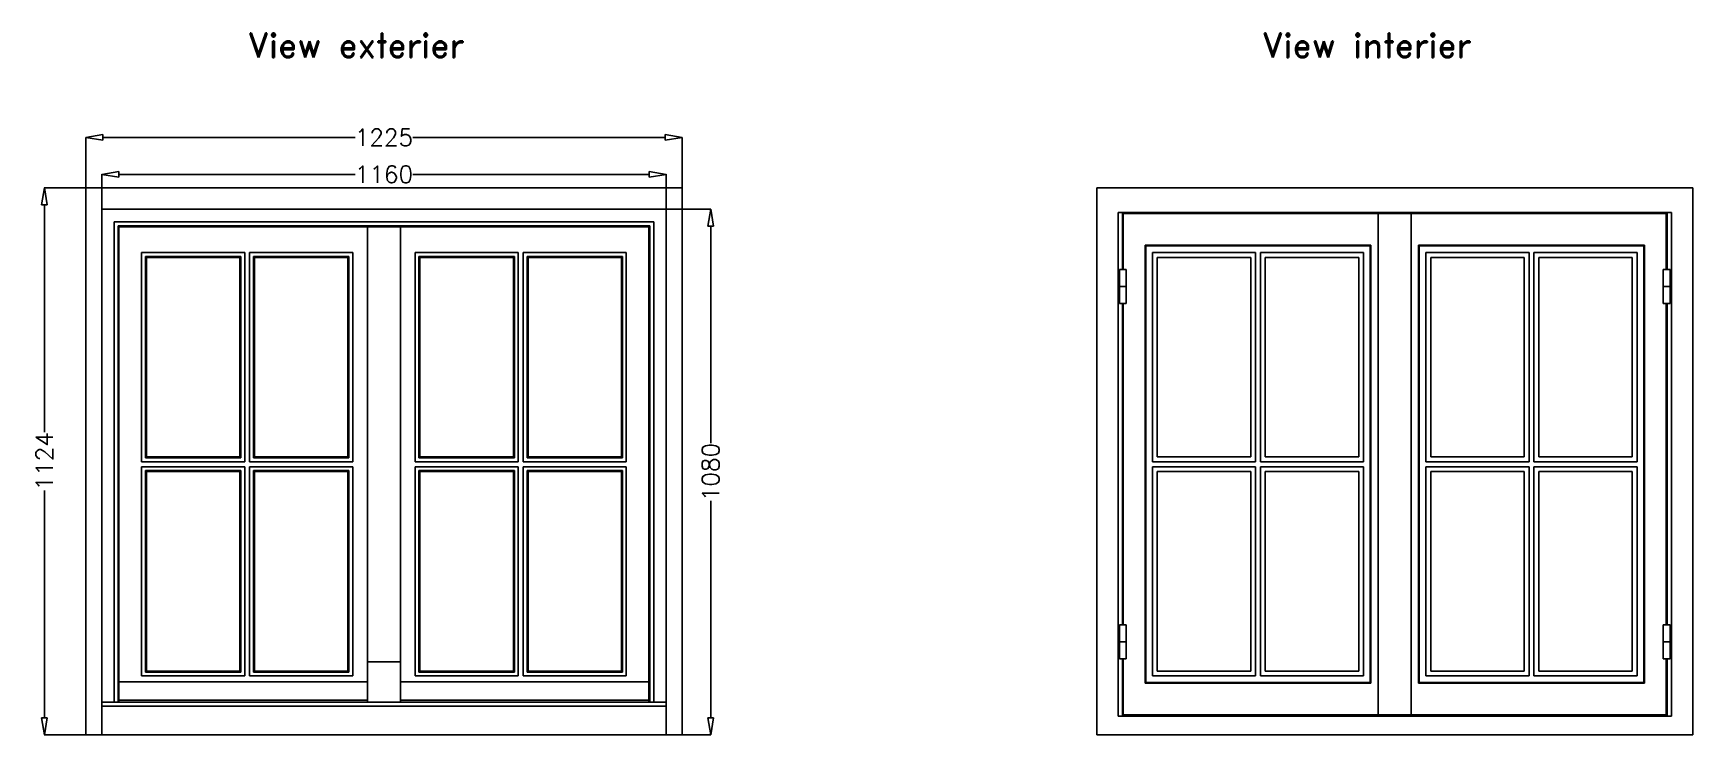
# Model space of a CAD drawing. Header units: millimetres. Extents: x 2806 to 10642, y -276 to 6064.
# Drawn here: x 7035 to 10446, y 882 to 2324 of the extents above; entities that cross this region are included whole.
import ezdxf
from ezdxf.enums import TextEntityAlignment as Align

# ---------------------------------------------------------------- set-up
doc = ezdxf.new("R2010")
doc.units = ezdxf.units.MM
doc.layers.get('0').update_dxf_attribs({"color": 250})
for name, color, linetype in [('dim', 7, 'Continuous'), ('txt', 189, 'Continuous'), ('wall', 5, 'Continuous')]:
    doc.layers.add(name, color=color, linetype=linetype)
doc.styles.add('ROMAND', font='romand.shx')
doc.styles.add('romans', font='romans.shx')
doc.dimstyles.new('ECH1-1 objet', dxfattribs={"dimtxt": 35, "dimasz": 35, "dimexe": 0.18, "dimexo": 0, "dimgap": 0.09, "dimtad": 0, "dimdec": 8, "dimdsep": 46, "dimtxsty": 'romans', "dimblk1": 'CLOSEDBLANK', "dimblk2": 'CLOSEDBLANK', "dimsah": 1, "dimcen": 1, "dimclrd": 9, "dimclre": 9, "dimclrt": 6, "dimadec": 0, "dimazin": 0, "dimtfac": 1, "dimtdec": 8, "dimtofl": 0, "dimtmove": 0, "dimatfit": 3, "dimldrblk": 'CLOSEDBLANK', "dimfxl": 1, "dimtolj": 1, "dimtzin": 0, "dimarcsym": 0})

msp = doc.modelspace()

# ---------------------------------------------------------------- texts
at = {"layer": 'txt', "style": 'ROMAND'}
for s, p in [('View exterier', (7698.58066124, 2274.06973329)), ('View interier', (9775.63652106, 2274.06973329))]:
    msp.add_text(s, height=50, dxfattribs=at).set_placement(p, align=Align.CENTER)

# ---------------------------------------------------------------- blocks, each defined once
blk = doc.blocks.new('_ClosedBlank')
at = {"color": 0, "linetype": 'ByBlock', "lineweight": -2}
for p, q in [((-1, 0.167), (0, 0)), ((-1, 0.167), (-1, -0.167)), ((0, 0), (-1, -0.167))]:
    blk.add_line(p, q, dxfattribs=at)
blk = doc.blocks.new('*D35')
at = {"layer": 'Defpoints', "color": 0, "transparency": 16777216}
for p in [(8368.8, 2109.8), (7143.8, 2006.3), (8368.8, 2006.3)]:
    blk.add_point(p, dxfattribs=at)
at = {"layer": 'dim', "color": 9, "lineweight": -2, "transparency": 16777216}
for p, q in [((7143.8, 2006.3), (7143.8, 2110)), ((7178.8, 2109.8), (7697, 2109.8)), ((8333.8, 2109.8), (7815.5, 2109.8)), ((8368.8, 2006.3), (8368.8, 2110))]:
    blk.add_line(p, q, dxfattribs=at)
at = {"layer": 'dim', "color": 9, "lineweight": -2, "transparency": 16777216, "xscale": 35, "yscale": 35, "zscale": 35, "rotation": 180}
blk.add_blockref('_ClosedBlank', (7143.8, 2109.8), dxfattribs=at)
at = {"layer": 'dim', "color": 9, "lineweight": -2, "transparency": 16777216, "xscale": 35, "yscale": 35, "zscale": 35}
blk.add_blockref('_ClosedBlank', (8368.8, 2109.8), dxfattribs=at)
at = {"layer": 'dim', "color": 6, "transparency": 16777216, "insert": (7756.3, 2109.8), "char_height": 35, "attachment_point": 5, "style": 'romans'}
blk.add_mtext('\\A1;1225', dxfattribs=at)
blk = doc.blocks.new('*D36')
at = {"layer": 'Defpoints', "color": 0, "transparency": 16777216}
for p in [(7143.8, 2006.3), (7058.5, 882.3), (7143.8, 882.3)]:
    blk.add_point(p, dxfattribs=at)
at = {"layer": 'dim', "color": 9, "lineweight": -2, "transparency": 16777216}
for p, q in [((7143.8, 2006.3), (7058.3, 2006.3)), ((7058.5, 1971.3), (7058.5, 1504.4)), ((7058.5, 917.3), (7058.5, 1384.2)), ((7143.8, 882.3), (7058.3, 882.3))]:
    blk.add_line(p, q, dxfattribs=at)
at = {"layer": 'dim', "color": 9, "lineweight": -2, "transparency": 16777216, "xscale": 35, "yscale": 35, "zscale": 35}
for p, rotation in [((7058.5, 2006.3), 90), ((7058.5, 882.3), 270)]:
    blk.add_blockref('_ClosedBlank', p, dxfattribs=dict(at, rotation=rotation))
at = {"layer": 'dim', "color": 6, "transparency": 16777216, "insert": (7058.5, 1444.3), "char_height": 35, "attachment_point": 5, "rotation": 90, "style": 'romans'}
blk.add_mtext('\\A1;1124', dxfattribs=at)
blk = doc.blocks.new('*D37')
at = {"layer": 'Defpoints', "color": 0, "transparency": 16777216}
for p in [(8336.3, 1962.3), (8427.7, 1962.3), (8336.3, 882.3)]:
    blk.add_point(p, dxfattribs=at)
at = {"layer": 'dim', "color": 9, "lineweight": -2, "transparency": 16777216}
for p, q in [((8336.3, 1962.3), (8427.8, 1962.3)), ((8427.7, 1927.3), (8427.7, 1481.6)), ((8427.7, 917.3), (8427.7, 1363)), ((8336.3, 882.3), (8427.8, 882.3))]:
    blk.add_line(p, q, dxfattribs=at)
at = {"layer": 'dim', "color": 9, "lineweight": -2, "transparency": 16777216, "xscale": 35, "yscale": 35, "zscale": 35}
for p, rotation in [((8427.7, 1962.3), 90), ((8427.7, 882.3), 270)]:
    blk.add_blockref('_ClosedBlank', p, dxfattribs=dict(at, rotation=rotation))
at = {"layer": 'dim', "color": 6, "transparency": 16777216, "insert": (8427.7, 1422.3), "char_height": 35, "attachment_point": 5, "rotation": 90, "style": 'romans'}
blk.add_mtext('\\A1;1080', dxfattribs=at)
blk = doc.blocks.new('*D38')
at = {"layer": 'Defpoints', "color": 0, "transparency": 16777216}
for p in [(7176.3, 2034), (7176.3, 1962.3), (8336.3, 1962.3)]:
    blk.add_point(p, dxfattribs=at)
at = {"layer": 'dim', "color": 9, "lineweight": -2, "transparency": 16777216}
for p, q in [((7176.3, 1962.3), (7176.3, 2034.1)), ((7211.3, 2034), (7697, 2034)), ((8301.3, 2034), (7815.5, 2034)), ((8336.3, 1962.3), (8336.3, 2034.1))]:
    blk.add_line(p, q, dxfattribs=at)
at = {"layer": 'dim', "color": 9, "lineweight": -2, "transparency": 16777216, "xscale": 35, "yscale": 35, "zscale": 35, "rotation": 180}
blk.add_blockref('_ClosedBlank', (7176.3, 2034), dxfattribs=at)
at = {"layer": 'dim', "color": 9, "lineweight": -2, "transparency": 16777216, "xscale": 35, "yscale": 35, "zscale": 35}
blk.add_blockref('_ClosedBlank', (8336.3, 2034), dxfattribs=at)
at = {"layer": 'dim', "color": 6, "transparency": 16777216, "insert": (7756.3, 2034), "char_height": 35, "attachment_point": 5, "style": 'romans'}
blk.add_mtext('\\A1;1160', dxfattribs=at)

# ---------------------------------------------------------------- dimensions: what is measured, and where the dimension line sits
at = {"layer": 'dim'}
for base, p1, p2, picture, middle in [((8368.78495735, 2109.7885536927), (7143.78495735, 2006.2948769559), (8368.78495735, 2006.2948769559), '*D35', (7756.28495735, 2109.7885536927)), ((7176.28495735, 2033.9630068118), (8336.28495735, 1962.2948769559), (7176.28495735, 1962.2948769559), '*D38', (7756.28495735, 2033.9630068118))]:
    dim = msp.add_linear_dim(base=base, p1=p1, p2=p2, dimstyle='ECH1-1 objet', dxfattribs=at)
    dim.commit()
    dim.dimension.update_dxf_attribs({"geometry": picture, "text_midpoint": middle})
for base, p1, p2, picture, middle in [((7058.4649257103, 882.2948769559), (7143.78495735, 2006.2948769559), (7143.78495735, 882.2948769559), '*D36', (7058.4649257103, 1444.2948769559)), ((8427.6588912639, 1962.2948769559), (8336.28495735, 882.2948769559), (8336.28495735, 1962.2948769559), '*D37', (8427.6588912639, 1422.2948769559))]:
    dim = msp.add_linear_dim(base=base, p1=p1, p2=p2, angle=90, dimstyle='ECH1-1 objet', dxfattribs=at)
    dim.commit()
    dim.dimension.update_dxf_attribs({"geometry": picture, "text_midpoint": middle})

# ---------------------------------------------------------------- linework, layer by layer
for p, q in [((7143.78495735, 882.29487696), (7143.78495735, 2006.29487696)), ((7143.78495735, 2006.29487696), (8368.78495735, 2006.29487696)), ((8368.78495735, 882.29487696), (8368.78495735, 2006.29487696)), ((9220.84081718, 2006.29487696), (10445.84081718, 2006.29487696)), ((9220.84081718, 882.29487696), (9220.84081718, 2006.29487696)), ((10445.84081718, 882.29487696), (10445.84081718, 2006.29487696)), ((10401.84081718, 1955.29487696), (9264.84081718, 1955.29487696)), ((9264.84081718, 1955.29487696), (9264.84081718, 920.29487696)), ((9273.84081718, 1955.29487696), (9273.84081718, 1838.29487696)), ((10391.34081718, 1953.29487696), (9275.34081718, 1953.29487696)), ((9275.34081718, 1953.29487696), (9275.34081718, 1838.29487696)), ((9799.34081718, 923.29487696), (9799.34081718, 1953.29487696)), ((9867.34081718, 923.29487696), (9867.34081718, 1953.29487696)), ((10391.34081718, 1953.29487696), (10391.34081718, 1838.29487696)), ((10392.84081718, 1955.29487696), (10392.84081718, 1838.29487696)), ((10401.84081718, 1955.29487696), (10401.84081718, 920.29487696)), ((8310.78495735, 1936.29487696), (7201.78495735, 1936.29487696)), ((7201.78495735, 1936.29487696), (7201.78495735, 949.29487696)), ((8302.78495735, 1928.29487696), (7209.78495735, 1928.29487696)), ((7209.78495735, 1928.29487696), (7209.78495735, 949.29487696)), ((8300.78495735, 1926.29487696), (7211.78495735, 1926.29487696)), ((7211.78495735, 1926.29487696), (7211.78495735, 949.29487696)), ((7722.28495735, 949.29487696), (7722.28495735, 1926.29487696)), ((7790.28495735, 949.29487696), (7790.28495735, 1926.29487696)), ((8300.78495735, 949.29487696), (8300.78495735, 1926.29487696)), ((8302.78495735, 949.29487696), (8302.78495735, 1928.29487696)), ((8310.78495735, 949.29487696), (8310.78495735, 1936.29487696)), ((9784.34081718, 1888.29487696), (9320.34081718, 1888.29487696)), ((9320.34081718, 1888.29487696), (9320.34081718, 988.29487696)), ((9783.09081718, 1887.04487696), (9321.59081718, 1887.04487696)), ((9321.59081718, 1887.04487696), (9321.59081718, 989.54487696)), ((9783.09081718, 989.54487696), (9783.09081718, 1887.04487696)), ((9784.34081718, 988.29487696), (9784.34081718, 1888.29487696)), ((10346.34081718, 1888.29487696), (9882.34081718, 1888.29487696)), ((9882.34081718, 1888.29487696), (9882.34081718, 988.29487696)), ((10345.09081718, 1887.04487696), (9883.59081718, 1887.04487696)), ((9883.59081718, 1887.04487696), (9883.59081718, 989.54487696)), ((10345.09081718, 989.54487696), (10345.09081718, 1887.04487696)), ((10346.34081718, 988.29487696), (10346.34081718, 1888.29487696)), ((7470.28495735, 1873.29487696), (7258.28495735, 1873.29487696)), ((7258.28495735, 1873.29487696), (7258.28495735, 1443.29487696)), ((7462.28495735, 1865.29487696), (7266.28495735, 1865.29487696)), ((7266.28495735, 1865.29487696), (7266.28495735, 1451.29487696)), ((7460.28495735, 1863.29487696), (7268.28495735, 1863.29487696)), ((7268.28495735, 1863.29487696), (7268.28495735, 1453.29487696)), ((7460.28495735, 1453.29487696), (7460.28495735, 1863.29487696)), ((7462.28495735, 1451.29487696), (7462.28495735, 1865.29487696)), ((7470.28495735, 1443.29487696), (7470.28495735, 1873.29487696)), ((7692.28495735, 1873.29487696), (7480.28495735, 1873.29487696)), ((7480.28495735, 1873.29487696), (7480.28495735, 1443.29487696)), ((7684.28495735, 1865.29487696), (7488.28495735, 1865.29487696)), ((7488.28495735, 1865.29487696), (7488.28495735, 1451.29487696)), ((7682.28495735, 1863.29487696), (7490.28495735, 1863.29487696)), ((7490.28495735, 1863.29487696), (7490.28495735, 1453.29487696)), ((7682.28495735, 1453.29487696), (7682.28495735, 1863.29487696)), ((7684.28495735, 1451.29487696), (7684.28495735, 1865.29487696)), ((7692.28495735, 1443.29487696), (7692.28495735, 1873.29487696)), ((7820.28495735, 1443.29487696), (7820.28495735, 1873.29487696)), ((7820.28495735, 1873.29487696), (8032.28495735, 1873.29487696)), ((7828.28495735, 1451.29487696), (7828.28495735, 1865.29487696)), ((7828.28495735, 1865.29487696), (8024.28495735, 1865.29487696)), ((7830.28495735, 1453.29487696), (7830.28495735, 1863.29487696)), ((7830.28495735, 1863.29487696), (8022.28495735, 1863.29487696)), ((8022.28495735, 1863.29487696), (8022.28495735, 1453.29487696)), ((8024.28495735, 1865.29487696), (8024.28495735, 1451.29487696)), ((8032.28495735, 1873.29487696), (8032.28495735, 1443.29487696)), ((8042.28495735, 1443.29487696), (8042.28495735, 1873.29487696)), ((8042.28495735, 1873.29487696), (8254.28495735, 1873.29487696)), ((8050.28495735, 1451.29487696), (8050.28495735, 1865.29487696)), ((8050.28495735, 1865.29487696), (8246.28495735, 1865.29487696)), ((8052.28495735, 1453.29487696), (8052.28495735, 1863.29487696)), ((8052.28495735, 1863.29487696), (8244.28495735, 1863.29487696)), ((8244.28495735, 1863.29487696), (8244.28495735, 1453.29487696)), ((8246.28495735, 1865.29487696), (8246.28495735, 1451.29487696)), ((8254.28495735, 1873.29487696), (8254.28495735, 1443.29487696)), ((9547.34081718, 1873.29487696), (9335.34081718, 1873.29487696)), ((9335.34081718, 1873.29487696), (9335.34081718, 1443.29487696)), ((9537.34081718, 1863.29487696), (9345.34081718, 1863.29487696)), ((9345.34081718, 1863.29487696), (9345.34081718, 1453.29487696)), ((9537.34081718, 1453.29487696), (9537.34081718, 1863.29487696)), ((9547.34081718, 1443.29487696), (9547.34081718, 1873.29487696)), ((9769.34081718, 1873.29487696), (9557.34081718, 1873.29487696)), ((9557.34081718, 1873.29487696), (9557.34081718, 1443.29487696)), ((9759.34081718, 1863.29487696), (9567.34081718, 1863.29487696)), ((9567.34081718, 1863.29487696), (9567.34081718, 1453.29487696)), ((9759.34081718, 1453.29487696), (9759.34081718, 1863.29487696)), ((9769.34081718, 1443.29487696), (9769.34081718, 1873.29487696)), ((9897.34081718, 1443.29487696), (9897.34081718, 1873.29487696)), ((9897.34081718, 1873.29487696), (10109.34081718, 1873.29487696)), ((9907.34081718, 1453.29487696), (9907.34081718, 1863.29487696)), ((9907.34081718, 1863.29487696), (10099.34081718, 1863.29487696)), ((10099.34081718, 1863.29487696), (10099.34081718, 1453.29487696)), ((10109.34081718, 1873.29487696), (10109.34081718, 1443.29487696)), ((10119.34081718, 1443.29487696), (10119.34081718, 1873.29487696)), ((10119.34081718, 1873.29487696), (10331.34081718, 1873.29487696)), ((10129.34081718, 1453.29487696), (10129.34081718, 1863.29487696)), ((10129.34081718, 1863.29487696), (10321.34081718, 1863.29487696)), ((10321.34081718, 1863.29487696), (10321.34081718, 1453.29487696)), ((10331.34081718, 1873.29487696), (10331.34081718, 1443.29487696)), ((9281.59081718, 1838.29487696), (9267.59081718, 1838.29487696)), ((9267.59081718, 1838.29487696), (9267.59081718, 1768.29487696)), ((9281.59081718, 1768.29487696), (9281.59081718, 1838.29487696)), ((10385.09081718, 1838.29487696), (10399.09081718, 1838.29487696)), ((10385.09081718, 1768.29487696), (10385.09081718, 1838.29487696)), ((10399.09081718, 1838.29487696), (10399.09081718, 1768.29487696)), ((9267.59081718, 1803.29487696), (9281.59081718, 1803.29487696)), ((10399.09081718, 1803.29487696), (10385.09081718, 1803.29487696)), ((9267.59081718, 1768.29487696), (9281.59081718, 1768.29487696)), ((9273.84081718, 1768.29487696), (9273.84081718, 1108.29487696)), ((9275.34081718, 1768.29487696), (9275.34081718, 1108.29487696)), ((10399.09081718, 1768.29487696), (10385.09081718, 1768.29487696)), ((10391.34081718, 1768.29487696), (10391.34081718, 1108.29487696)), ((10392.84081718, 1768.29487696), (10392.84081718, 1108.29487696)), ((7258.28495735, 1443.29487696), (7470.28495735, 1443.29487696)), ((7470.28495735, 1433.29487696), (7258.28495735, 1433.29487696)), ((7258.28495735, 1433.29487696), (7258.28495735, 1003.29487696)), ((7266.28495735, 1451.29487696), (7462.28495735, 1451.29487696)), ((7268.28495735, 1453.29487696), (7460.28495735, 1453.29487696)), ((7470.28495735, 1003.29487696), (7470.28495735, 1433.29487696)), ((7480.28495735, 1443.29487696), (7692.28495735, 1443.29487696)), ((7692.28495735, 1433.29487696), (7480.28495735, 1433.29487696)), ((7480.28495735, 1433.29487696), (7480.28495735, 1003.29487696)), ((7488.28495735, 1451.29487696), (7684.28495735, 1451.29487696)), ((7490.28495735, 1453.29487696), (7682.28495735, 1453.29487696)), ((7692.28495735, 1003.29487696), (7692.28495735, 1433.29487696)), ((8032.28495735, 1443.29487696), (7820.28495735, 1443.29487696)), ((7820.28495735, 1003.29487696), (7820.28495735, 1433.29487696)), ((7820.28495735, 1433.29487696), (8032.28495735, 1433.29487696)), ((8024.28495735, 1451.29487696), (7828.28495735, 1451.29487696)), ((8022.28495735, 1453.29487696), (7830.28495735, 1453.29487696)), ((8032.28495735, 1433.29487696), (8032.28495735, 1003.29487696)), ((8254.28495735, 1443.29487696), (8042.28495735, 1443.29487696)), ((8042.28495735, 1003.29487696), (8042.28495735, 1433.29487696)), ((8042.28495735, 1433.29487696), (8254.28495735, 1433.29487696)), ((8246.28495735, 1451.29487696), (8050.28495735, 1451.29487696)), ((8244.28495735, 1453.29487696), (8052.28495735, 1453.29487696)), ((8254.28495735, 1433.29487696), (8254.28495735, 1003.29487696)), ((9335.34081718, 1443.29487696), (9547.34081718, 1443.29487696)), ((9547.34081718, 1433.29487696), (9335.34081718, 1433.29487696)), ((9335.34081718, 1433.29487696), (9335.34081718, 1003.29487696)), ((9345.34081718, 1453.29487696), (9537.34081718, 1453.29487696)), ((9547.34081718, 1003.29487696), (9547.34081718, 1433.29487696)), ((9557.34081718, 1443.29487696), (9769.34081718, 1443.29487696)), ((9769.34081718, 1433.29487696), (9557.34081718, 1433.29487696)), ((9557.34081718, 1433.29487696), (9557.34081718, 1003.29487696)), ((9567.34081718, 1453.29487696), (9759.34081718, 1453.29487696)), ((9769.34081718, 1003.29487696), (9769.34081718, 1433.29487696)), ((10109.34081718, 1443.29487696), (9897.34081718, 1443.29487696)), ((9897.34081718, 1003.29487696), (9897.34081718, 1433.29487696)), ((9897.34081718, 1433.29487696), (10109.34081718, 1433.29487696)), ((10099.34081718, 1453.29487696), (9907.34081718, 1453.29487696)), ((10109.34081718, 1433.29487696), (10109.34081718, 1003.29487696)), ((10331.34081718, 1443.29487696), (10119.34081718, 1443.29487696)), ((10119.34081718, 1003.29487696), (10119.34081718, 1433.29487696)), ((10119.34081718, 1433.29487696), (10331.34081718, 1433.29487696)), ((10321.34081718, 1453.29487696), (10129.34081718, 1453.29487696)), ((10331.34081718, 1433.29487696), (10331.34081718, 1003.29487696)), ((7462.28495735, 1425.29487696), (7266.28495735, 1425.29487696)), ((7266.28495735, 1425.29487696), (7266.28495735, 1011.29487696)), ((7460.28495735, 1423.29487696), (7268.28495735, 1423.29487696)), ((7268.28495735, 1423.29487696), (7268.28495735, 1013.29487696)), ((7460.28495735, 1013.29487696), (7460.28495735, 1423.29487696)), ((7462.28495735, 1011.29487696), (7462.28495735, 1425.29487696)), ((7684.28495735, 1425.29487696), (7488.28495735, 1425.29487696)), ((7488.28495735, 1425.29487696), (7488.28495735, 1011.29487696)), ((7682.28495735, 1423.29487696), (7490.28495735, 1423.29487696)), ((7490.28495735, 1423.29487696), (7490.28495735, 1013.29487696)), ((7682.28495735, 1013.29487696), (7682.28495735, 1423.29487696)), ((7684.28495735, 1011.29487696), (7684.28495735, 1425.29487696)), ((7828.28495735, 1011.29487696), (7828.28495735, 1425.29487696)), ((7828.28495735, 1425.29487696), (8024.28495735, 1425.29487696)), ((7830.28495735, 1013.29487696), (7830.28495735, 1423.29487696)), ((7830.28495735, 1423.29487696), (8022.28495735, 1423.29487696)), ((8022.28495735, 1423.29487696), (8022.28495735, 1013.29487696)), ((8024.28495735, 1425.29487696), (8024.28495735, 1011.29487696)), ((8050.28495735, 1011.29487696), (8050.28495735, 1425.29487696)), ((8050.28495735, 1425.29487696), (8246.28495735, 1425.29487696)), ((8052.28495735, 1013.29487696), (8052.28495735, 1423.29487696)), ((8052.28495735, 1423.29487696), (8244.28495735, 1423.29487696)), ((8244.28495735, 1423.29487696), (8244.28495735, 1013.29487696)), ((8246.28495735, 1425.29487696), (8246.28495735, 1011.29487696)), ((9537.34081718, 1423.29487696), (9345.34081718, 1423.29487696)), ((9345.34081718, 1423.29487696), (9345.34081718, 1013.29487696)), ((9537.34081718, 1013.29487696), (9537.34081718, 1423.29487696)), ((9759.34081718, 1423.29487696), (9567.34081718, 1423.29487696)), ((9567.34081718, 1423.29487696), (9567.34081718, 1013.29487696)), ((9759.34081718, 1013.29487696), (9759.34081718, 1423.29487696)), ((9907.34081718, 1013.29487696), (9907.34081718, 1423.29487696)), ((9907.34081718, 1423.29487696), (10099.34081718, 1423.29487696)), ((10099.34081718, 1423.29487696), (10099.34081718, 1013.29487696)), ((10129.34081718, 1013.29487696), (10129.34081718, 1423.29487696)), ((10129.34081718, 1423.29487696), (10321.34081718, 1423.29487696)), ((10321.34081718, 1423.29487696), (10321.34081718, 1013.29487696)), ((9267.59081718, 1038.29487696), (9267.59081718, 1108.29487696)), ((9267.59081718, 1108.29487696), (9281.59081718, 1108.29487696)), ((9281.59081718, 1108.29487696), (9281.59081718, 1038.29487696)), ((10399.09081718, 1108.29487696), (10385.09081718, 1108.29487696)), ((10385.09081718, 1108.29487696), (10385.09081718, 1038.29487696)), ((10399.09081718, 1038.29487696), (10399.09081718, 1108.29487696)), ((9267.59081718, 1073.29487696), (9281.59081718, 1073.29487696)), ((10399.09081718, 1073.29487696), (10385.09081718, 1073.29487696)), ((7722.28495735, 1032.29487696), (7790.28495735, 1032.29487696)), ((9281.59081718, 1038.29487696), (9267.59081718, 1038.29487696)), ((9273.84081718, 1038.29487696), (9273.84081718, 920.29487696)), ((9275.34081718, 1038.29487696), (9275.34081718, 923.29487696)), ((10385.09081718, 1038.29487696), (10399.09081718, 1038.29487696)), ((10391.34081718, 1038.29487696), (10391.34081718, 923.29487696)), ((10392.84081718, 1038.29487696), (10392.84081718, 920.29487696)), ((7211.78495735, 991.28543449), (7722.28495735, 991.28543449)), ((7258.28495735, 1003.29487696), (7470.28495735, 1003.29487696)), ((7266.28495735, 1011.29487696), (7462.28495735, 1011.29487696)), ((7268.28495735, 1013.29487696), (7460.28495735, 1013.29487696)), ((7480.28495735, 1003.29487696), (7692.28495735, 1003.29487696)), ((7488.28495735, 1011.29487696), (7684.28495735, 1011.29487696)), ((7490.28495735, 1013.29487696), (7682.28495735, 1013.29487696)), ((7790.28495735, 991.28543449), (8300.78495735, 991.28543449)), ((8032.28495735, 1003.29487696), (7820.28495735, 1003.29487696)), ((8024.28495735, 1011.29487696), (7828.28495735, 1011.29487696)), ((8022.28495735, 1013.29487696), (7830.28495735, 1013.29487696)), ((8254.28495735, 1003.29487696), (8042.28495735, 1003.29487696)), ((8246.28495735, 1011.29487696), (8050.28495735, 1011.29487696)), ((8244.28495735, 1013.29487696), (8052.28495735, 1013.29487696)), ((9321.59081718, 989.54487696), (9783.09081718, 989.54487696)), ((9335.34081718, 1003.29487696), (9547.34081718, 1003.29487696)), ((9345.34081718, 1013.29487696), (9537.34081718, 1013.29487696)), ((9557.34081718, 1003.29487696), (9769.34081718, 1003.29487696)), ((9567.34081718, 1013.29487696), (9759.34081718, 1013.29487696)), ((9883.59081718, 989.54487696), (10345.09081718, 989.54487696)), ((10109.34081718, 1003.29487696), (9897.34081718, 1003.29487696)), ((10099.34081718, 1013.29487696), (9907.34081718, 1013.29487696)), ((10331.34081718, 1003.29487696), (10119.34081718, 1003.29487696)), ((10321.34081718, 1013.29487696), (10129.34081718, 1013.29487696)), ((9320.34081718, 988.29487696), (9784.34081718, 988.29487696)), ((9882.34081718, 988.29487696), (10346.34081718, 988.29487696)), ((7176.28495735, 949.29487696), (8336.28495735, 949.29487696)), ((7176.28495735, 941.28316805), (8336.28495735, 941.28316805)), ((7211.78495735, 953.29487696), (7722.28495735, 953.29487696)), ((7790.28495735, 953.29487696), (8300.78495735, 953.29487696)), ((10391.34081718, 923.29487696), (9275.34081718, 923.29487696)), ((10401.84081718, 920.29487696), (9264.84081718, 920.29487696)), ((7176.28495735, 882.29487696), (7143.78495735, 882.29487696)), ((8336.28495735, 882.29487696), (8368.78495735, 882.29487696))]:
    msp.add_line(p, q)
at = {"layer": 'wall'}
for p, q in [((7176.28495735, 1962.29487696), (8336.28495735, 1962.29487696)), ((7176.28495735, 882.29487696), (7176.28495735, 1962.29487696)), ((8336.28495735, 882.29487696), (8336.28495735, 1962.29487696)), ((7176.28495735, 882.29487696), (8336.28495735, 882.29487696)), ((9220.84081718, 882.29487696), (10445.84081718, 882.29487696))]:
    msp.add_line(p, q, dxfattribs=at)

msp.set_redraw_order([(e.dxf.handle, doc.entitydb.next_handle()) for e in msp.query("TEXT MTEXT ATTDEF DIMENSION ARC_DIMENSION")])  # texts and dimensions are drawn at this point

doc.saveas('drawing.dxf')
